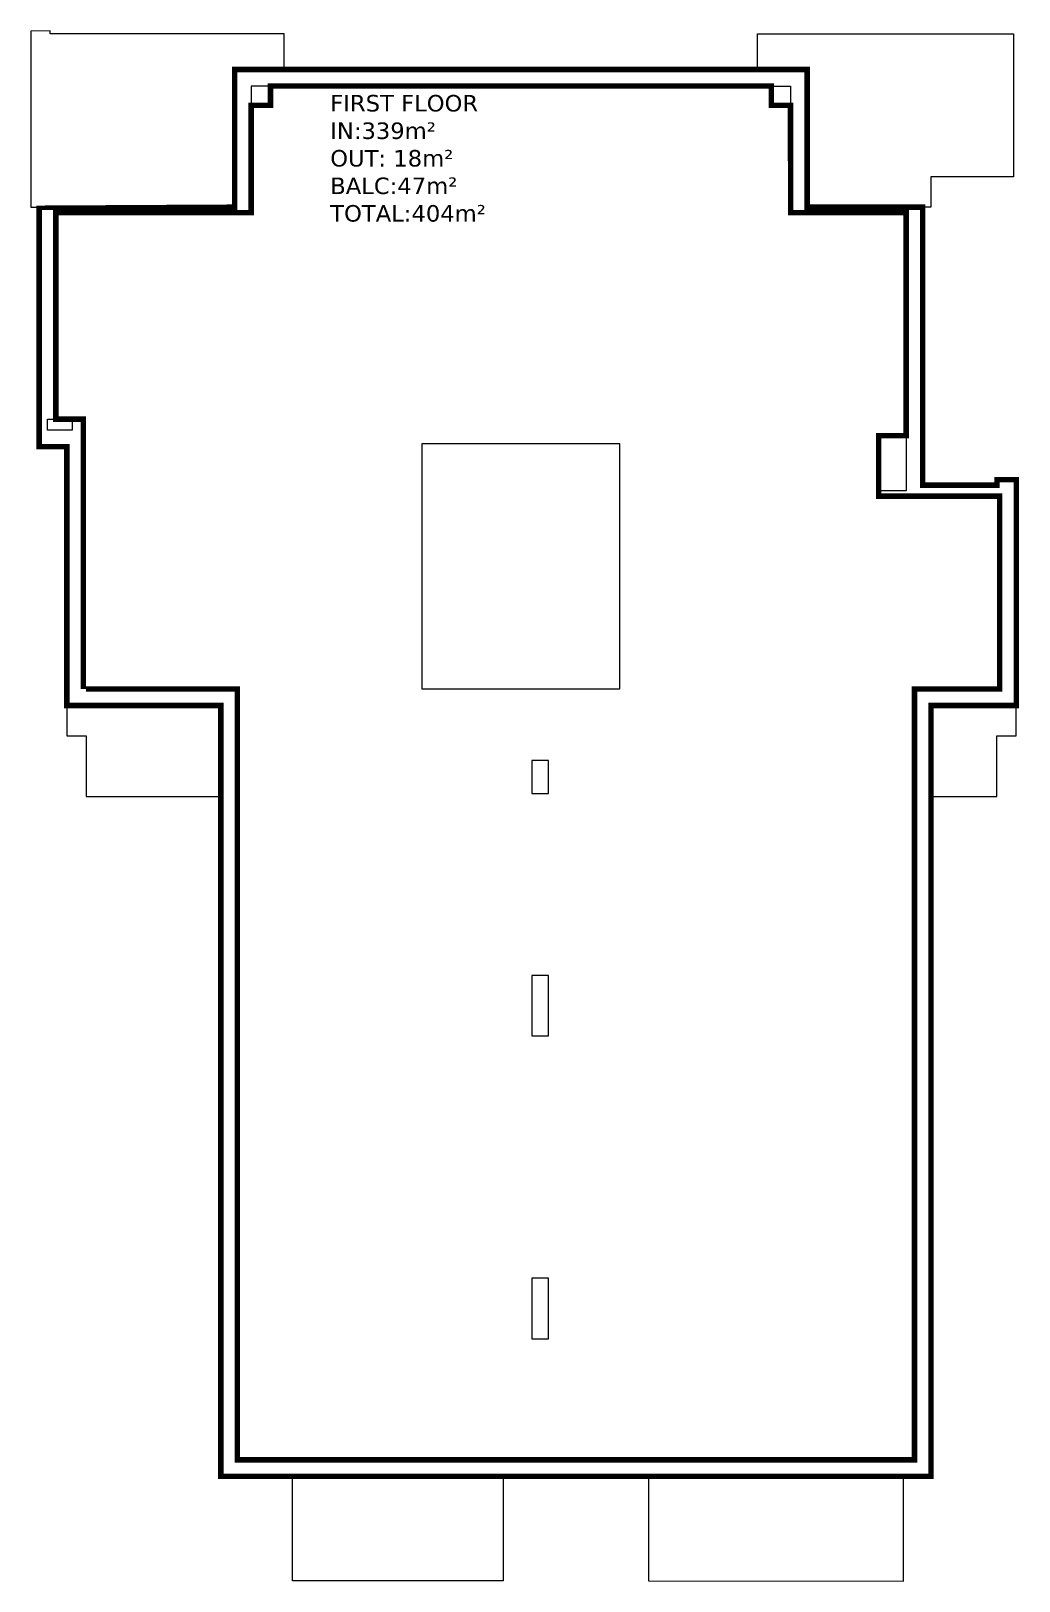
# Model space of a CAD drawing. Header units: inches. Extents: x -48 to 777, y -156 to 510.
# Drawn here: x 292.28 to 310.23, y 290.74 to 318.89 of the extents above; entities that cross this region are included whole.
import ezdxf

# ---------------------------------------------------------------- set-up
doc = ezdxf.new("R2010")
doc.units = ezdxf.units.IN
doc.header["$MEASUREMENT"] = 0
doc.layers.add('A-PROJECTION2', color=5, linetype='Continuous', lineweight=20)
doc.layers.add('A-TEXT', color=50, linetype='Continuous', lineweight=15)
doc.layers.add('HH-DARK GREY', color=7, linetype='Continuous', lineweight=5, true_color=0x404040)
doc.styles.add('ROMAND', font='verdana.ttf')

msp = doc.modelspace()

# ---------------------------------------------------------------- texts
at = {"layer": 'A-TEXT', "insert": (297.7131121276801, 317.7276952394391), "char_height": 0.3, "width": 5.385572458581397, "attachment_point": 1, "style": 'ROMAND'}
msp.add_mtext('FIRST FLOOR\\PIN:339m²\\POUT: 18m²\\PBALC:47m²\\PTOTAL:404m²', dxfattribs=at)

# ---------------------------------------------------------------- linework, layer by layer
at = {"layer": 'A-PROJECTION2'}
for points in [[(292.2767776948826, 315.6889246527182), (295.9765830655427, 315.6889246527182), (295.9765830650072, 318.1887862479819), (296.8765830155289, 318.1887862494714), (296.8765830144529, 318.8389251558497), (292.6267776948918, 318.8389251150548), (292.6267776944118, 318.8889251150545), (292.2767776948967, 318.8889251150524)], [(296.2767775422952, 317.5387862480345), (296.6267775422953, 317.5387862480345), (296.6267775422953, 317.8887862480344), (296.2767775422952, 317.8887862480344)], [(306.07677761815, 317.5387862480345), (305.72677761815, 317.5387862480345), (305.72677761815, 317.8887862480344), (306.07677761815, 317.8887862480344)], [(292.5767776947281, 311.8389315434308), (293.0267777864734, 311.8389251159056), (293.0267777864734, 311.6389251159816), (292.5767776947281, 311.6389315435068)], [(302.9767775808693, 311.3889251154848), (299.3767775813221, 311.3889251154848), (299.3767775813221, 306.9389251161775), (302.9767775808693, 306.9389251161775)], [(308.176780168723, 310.5389251178306), (307.6767801680959, 310.5389251178306), (307.6767801680959, 311.5389251216787), (308.176780168723, 311.5389251216787)], [(295.7267775793554, 306.6373619477493), (292.9267772180609, 306.6373600558433), (292.926777589684, 306.0873619476516), (293.2767775900021, 306.0873621841399), (293.2767775791907, 304.9873619472785), (295.7267775833202, 304.9873619523275)], [(310.1767775820913, 306.637361907623), (308.6267775821125, 306.6373618753517), (308.626777576931, 304.9873619507107), (309.8267775826228, 304.987361962685), (309.8267775716463, 306.0873619456673), (310.1767775833106, 306.0873619456673)], [(301.3767775805234, 305.0373619468348), (301.6767775811504, 305.0373619468348), (301.6767775811504, 305.6373619467589), (301.3767775805234, 305.6373619467589)], [(301.3767775802251, 300.6373619481933), (301.6767775808522, 300.6373619481933), (301.6767775808522, 301.7373619481173), (301.3767775802251, 301.7373619481173)], [(301.3767775804919, 295.1373619481099), (301.676777581119, 295.1373619481099), (301.676777581119, 296.2373619480339), (301.3767775804919, 296.2373619480339)], [(300.857750562854, 290.7373619480546), (297.0267775800053, 290.7373619480546), (297.0267775800053, 292.6373619489613), (300.857750562854, 292.6373619489613)], [(303.4958045983598, 290.7373619480546), (308.1267775812081, 290.7373619480538), (308.1267775812081, 292.6373619486701), (303.4958045983598, 292.6373619486709)]]:
    msp.add_lwpolyline(points, close=True, dxfattribs=at)
msp.add_lwpolyline([(305.4767775919007, 318.188925112394), (305.4767775919007, 318.8389251150425), (310.1267775798, 318.8389251169244), (310.1267775790753, 316.2390914611198), (308.6268258747691, 316.2390324337829), (308.6268312405638, 315.6890433002686), (306.3768009088473, 315.689024729764), (306.3768009092439, 318.1889251121844), (305.4767775919007, 318.1889251100778)], dxfattribs=at)
at = {"layer": 'HH-DARK GREY', "const_width": 0.1}
for points in [[(308.6267775825236, 292.6373619479768), (308.1267775812353, 292.6373619489882), (308.1267775811771, 292.6373619486451), (303.4958045983869, 292.6373619487497), (303.4958045983869, 292.6373619492317), (301.2267775825787, 292.6373619492317), (300.8577505628812, 292.6373619492317), (300.8577505628559, 292.6373619486965), (297.0267775800577, 292.6373619492799), (297.0267775800401, 292.6373619484049), (295.7267775795106, 292.6373619479767), (295.7267775833474, 306.637361122592), (293.2767775792179, 306.6373611175429), (293.2767775863203, 306.6373601729846), (292.9267775897112, 306.6373601752445), (292.9267770634125, 311.3389315210247), (292.4267776948754, 311.3389315210247), (292.4267776948894, 315.6889940845743), (295.9765830653312, 315.688855220723), (295.976583065273, 318.1887862480255), (301.1767775802789, 318.1889251120249), (305.4767775808906, 318.1889251124209), (305.4768126988336, 318.1890264563982), (306.3767658023654, 318.1888237659178), (306.376875708438, 315.6889326699373), (308.4767791335291, 315.6891353603576), (308.4767760259953, 310.6390904363673), (309.8267776030486, 310.6390910110717), (309.8267775551567, 310.7390914282565), (310.1767775790695, 310.7390914282565), (310.1767776105305, 306.6373618876088), (309.8267775730986, 306.6373618841163), (309.82677753447, 306.6373618863161), (308.6267775481703, 306.6373618894254)], [(308.3267775829772, 292.9373619480176), (308.0767775830357, 292.9373619480198), (303.4458201400682, 292.9373619472758), (301.1767931242543, 292.9373619477578), (300.8077661045568, 292.9373619492099), (296.9767931217714, 292.937361949258), (296.0267775827998, 292.9373619480197), (296.0267775827998, 306.9389251189596), (293.2267931203783, 306.9389251133953), (293.2267698384442, 306.9373619621623), (293.2267862524513, 311.8389258357764), (292.7267791243755, 311.8389258242335), (292.7267776960697, 315.5889940849845), (296.2767775816781, 315.5888552211333), (296.2767775619866, 317.5387862480345), (296.6267775226038, 317.5387862480345), (296.6267775422953, 317.8889404398134), (305.72676700393, 317.8889404398134), (305.7267882323699, 317.5388394034819), (306.0767923324104, 317.5387330925871), (306.0769022418099, 315.5889326701097), (308.1767945211439, 315.5891353594542), (308.1767929932047, 311.5389251216787), (307.6767801680959, 311.5389251216787), (307.6767801680959, 310.4389238084677), (309.8767931748613, 310.4389246811714), (309.8767775812311, 306.9389251161775), (309.7767931122796, 306.938925113199), (308.3267775813474, 306.9373619474922)]]:
    msp.add_lwpolyline(points, close=True, dxfattribs=at)

msp.set_redraw_order([(e.dxf.handle, doc.entitydb.next_handle()) for e in msp.query("TEXT MTEXT ATTDEF DIMENSION ARC_DIMENSION")])  # texts and dimensions are drawn at this point

doc.saveas('drawing.dxf')
